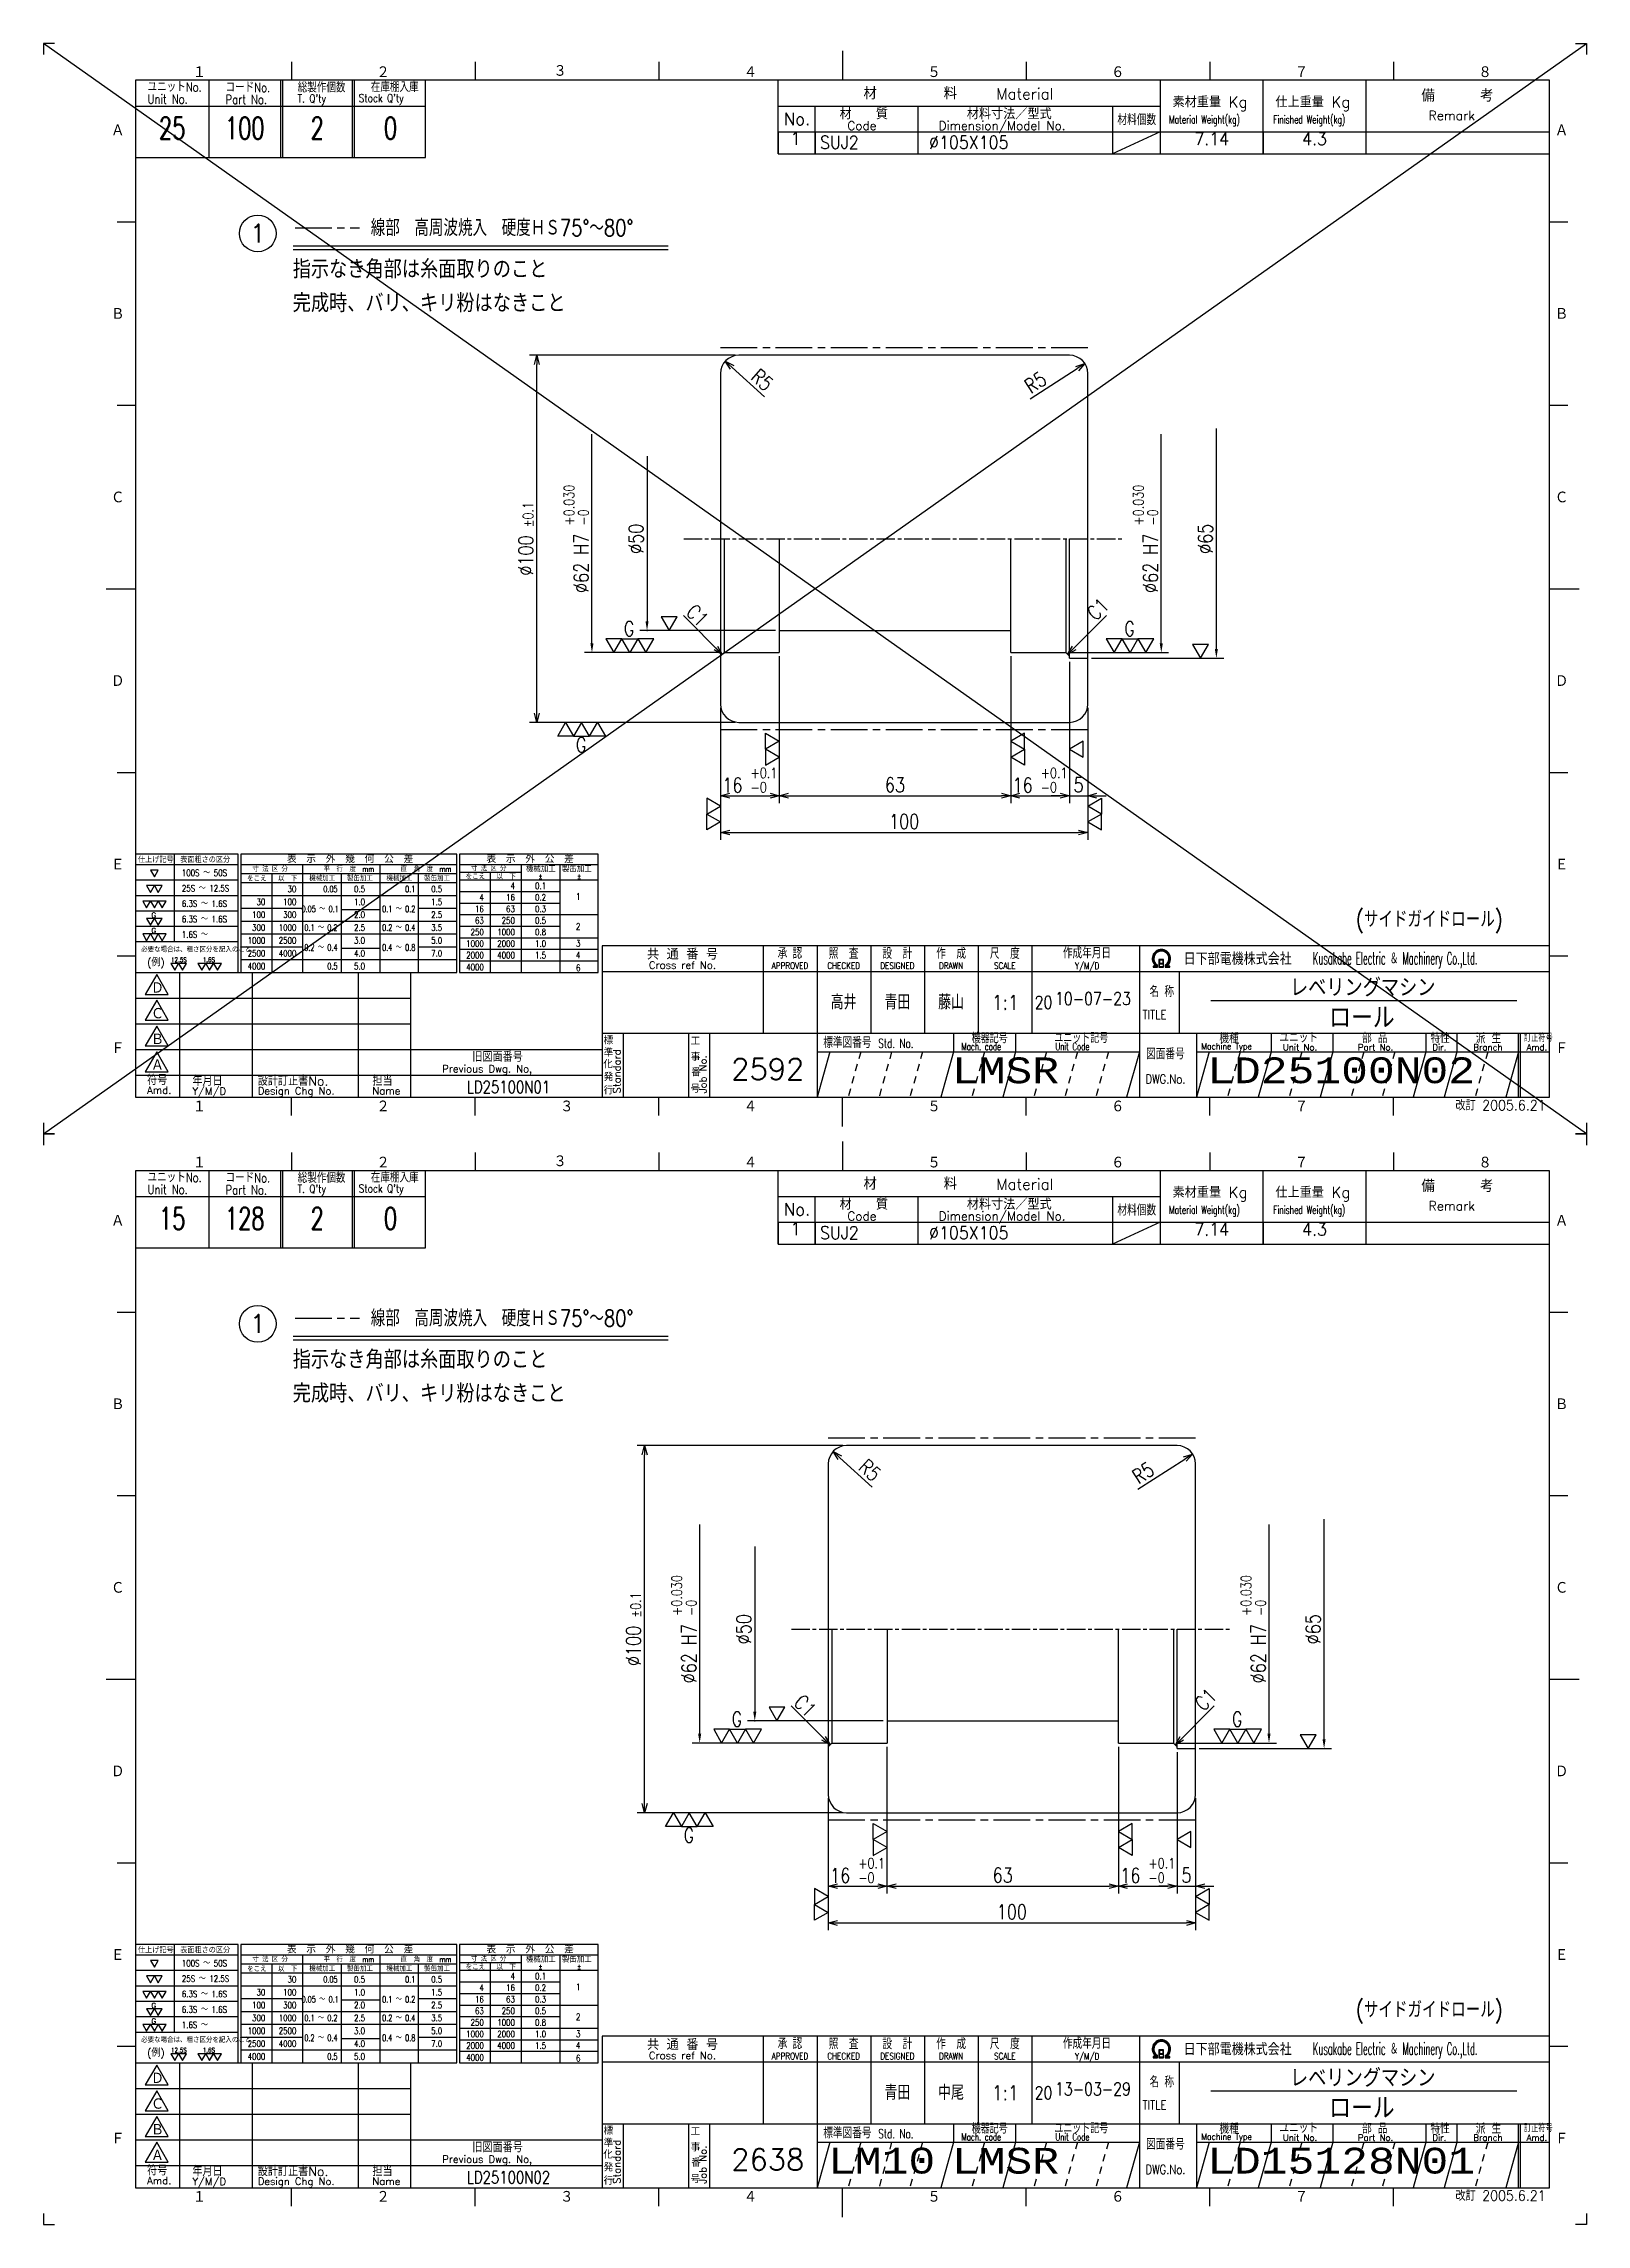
# Model space of a CAD drawing. Extents: x 0 to 420, y 0 to 594.
import ezdxf
from ezdxf.enums import TextEntityAlignment as Align

# ---------------------------------------------------------------- set-up
doc = ezdxf.new("R2010")
doc.units = 0
for name, pattern in [('GEN3A', [3.5, 2, -1.5]), ('GEN7', [15, 10, -1.5, 2, -1.5]), ('GEN7A', [7.5, 5, -0.75, 1, -0.75])]:
    doc.linetypes.add(name, pattern=pattern)
doc.layers.get('0').update_dxf_attribs({"linetype": 'CONTINUOUS'})
doc.layers.get('DEFPOINTS').update_dxf_attribs({"linetype": 'CONTINUOUS'})
for name, color, linetype in [('2', 5, 'CONTINUOUS'), ('2A', 7, 'GEN7'), ('4', 3, 'CONTINUOUS'), ('5', 3, 'CONTINUOUS'), ('6', 52, 'CONTINUOUS'), ('7A', 4, 'GEN7A'), ('8', 1, 'CONTINUOUS'), ('RAHM2', 1, 'CONTINUOUS'), ('RAHM3', 52, 'CONTINUOUS')]:
    doc.layers.add(name, color=color, linetype=linetype)
doc.styles.add('DIMENSION', font='monotxt.shx', dxfattribs={"bigfont": 'bigfont.shx'})
doc.styles.get("Standard").update_dxf_attribs({"font": 'romans.shx', "width": 0.8, "bigfont": 'extfont.shx'})
doc.dimstyles.new('GEN-ISO', dxfattribs={"dimtxt": 4, "dimasz": 2.5, "dimexe": 2, "dimexo": 1, "dimgap": 1, "dimtad": 3, "dimdec": 3, "dimrnd": 0.001, "dimdsep": 46, "dimtxsty": 'Standard', "dimblk": 'OPEN30', "dimcen": 0, "dimclrt": 52, "dimadec": 0, "dimazin": 0, "dimtp": 0.1, "dimtm": 0.1, "dimtfac": 0.6, "dimtdec": 3, "dimtmove": 0, "dimatfit": 3, "dimldrblk": 'OPEN30', "dimfxl": 1, "dimarcsym": 0})
doc.dimstyles.new('GEN-ISO$4', dxfattribs={"dimtxt": 4, "dimasz": 2.5, "dimexe": 2, "dimexo": 1, "dimgap": 1, "dimtad": 3, "dimdec": 3, "dimrnd": 0.001, "dimdsep": 46, "dimtxsty": 'Standard', "dimblk": 'OPEN30', "dimcen": 0, "dimclrt": 52, "dimadec": 0, "dimazin": 0, "dimtp": 0.1, "dimtm": 0.1, "dimtfac": 0.6, "dimtdec": 3, "dimtmove": 0, "dimatfit": 3, "dimldrblk": 'OPEN30', "dimfxl": 1, "dimarcsym": 0})

msp = doc.modelspace()

# ---------------------------------------------------------------- texts
at = {"color": 52, "linetype": 'ByBlock', "char_height": 4, "attachment_point": 5, "rotation": 90}
for s, insert in [('∅62 H7 \\H2.8;\\S+0.030^ -0;', (145.0051, 459.1198)), ('∅62 H7 \\H2.8;\\S+0.030^ -0;', (300.0051, 459.1198)), ('∅50', (161.2718, 459.1198)), ('∅65', (316.2718, 459.1198)), ('∅62 H7 \\H2.8;\\S+0.030^ -0;', (174.335, 162.1198)), ('∅62 H7 \\H2.8;\\S+0.030^ -0;', (329.335, 162.1198)), ('∅50', (190.6017, 162.1198)), ('∅65', (345.6017, 162.1198))]:
    msp.add_mtext(s, dxfattribs=dict(at, insert=insert))
at = {"layer": '5', "color": 52, "char_height": 4, "attachment_point": 4}
for s, insert in [('高井', (214.2731, 332.9115)), ('青田', (228.8975, 332.9115)), ('藤山', (243.522, 332.9115)), ('青田', (228.8975, 35.9115)), ('中尾', (243.522, 35.9115))]:
    msp.add_mtext(s, dxfattribs=dict(at, insert=insert))
at = {"layer": '6'}
for s, height, width, p in [('線部\u3000高周波焼入\u3000硬度ＨＳ75°～80°', 4.5, 0.8, (89.052, 541.5802)), ('指示なき角部は糸面取りのこと', 5, 0.9, (67.817, 530.0625)), ('完成時、バリ、キリ粉はなきこと', 5, 0.9, (67.817, 520.8346)), ('G', 4, 0.8, (157.9427, 432.6396)), ('G', 4, 0.8, (294.1761, 432.6396)), ('G', 4, 0.8, (144.88, 400.9854)), ('(サイドガイドロール)', 4.5, 0.8, (357.2717, 353.2455)), ('線部\u3000高周波焼入\u3000硬度ＨＳ75°～80°', 4.5, 0.8, (89.052, 244.5802)), ('指示なき角部は糸面取りのこと', 5, 0.9, (67.817, 233.0625)), ('完成時、バリ、キリ粉はなきこと', 5, 0.9, (67.817, 223.8346)), ('G', 4, 0.8, (187.2726, 135.6396)), ('G', 4, 0.8, (323.506, 135.6396)), ('G', 4, 0.8, (174.2099, 103.9854)), ('(サイドガイドロール)', 4.5, 0.8, (357.2717, 56.2455))]:
    msp.add_text(s, height=height, dxfattribs=dict(at, width=width)).set_placement(p)
at = {"layer": '6', "width": 0.8}
for rotation, p in [(315, (174.585, 438.8326)), (45, (286.4445, 436.569)), (315, (203.9149, 141.8326)), (45, (315.7744, 139.569))]:
    msp.add_text('C1', height=4, rotation=rotation, dxfattribs=at).set_placement(p)

# ---------------------------------------------------------------- blocks, each defined once
blk = doc.blocks.new('1A3ﾌﾞﾋﾝ')
at = {"layer": 'RAHM2', "color": 5, "linetype": 'Continuous'}
for p, q in [((3, 297), (0, 297)), ((0, 297), (0, 294)), ((417, 297), (420, 297)), ((420, 297), (420, 294)), ((67.5, 292), (67.5, 287)), ((117.5, 292), (117.5, 287)), ((167.5, 292), (167.5, 287)), ((217.5, 295), (217.5, 287)), ((267.5, 292), (267.5, 287)), ((317.5, 292), (317.5, 287)), ((367.5, 292), (367.5, 287)), ((410, 287), (25, 287)), ((25, 287), (25, 10)), ((104, 266), (104, 287)), ((410, 10), (410, 287)), ((25, 266), (64.5, 266)), ((64.5, 266), (104, 266)), ((20, 248.5), (25, 248.5)), ((410, 248.5), (415, 248.5)), ((20, 198.5), (25, 198.5)), ((410, 198.5), (415, 198.5)), ((17, 148.5), (25, 148.5)), ((410, 148.5), (418, 148.5)), ((20, 98.5), (25, 98.5)), ((410, 98.5), (415, 98.5)), ((20, 48.5), (25, 48.5)), ((410, 48.5), (415, 48.5)), ((25, 10), (410, 10)), ((67.5, 5), (67.5, 10)), ((117.5, 5), (117.5, 10)), ((217.5, 2), (217.5, 10)), ((267.5, 5), (267.5, 10)), ((317.5, 5), (317.5, 10)), ((367.5, 5), (367.5, 10)), ((0, 3), (0, 0)), ((0, 0), (3, 0)), ((420, 0), (417, 0)), ((420, 3), (420, 0))]:
    blk.add_line(p, q, dxfattribs=at)
at = {"layer": 'RAHM2', "color": 7, "linetype": 'Continuous'}
for p, q in [((45, 287), (45, 266)), ((64.5, 287), (64.5, 266)), ((65, 287), (65, 266)), ((84, 287), (84, 266)), ((84.5, 287), (84.5, 266)), ((200, 267), (200, 287)), ((304, 287), (304, 267)), ((332, 267), (332, 287)), ((360, 287), (360, 267)), ((25, 280), (64.5, 280)), ((64.5, 280), (104, 280)), ((200, 280), (304, 280)), ((210, 267), (210, 280)), ((238, 280), (238, 267)), ((291, 280), (291, 267)), ((200, 273), (410, 273)), ((304, 273), (291, 267)), ((200, 267), (410, 267)), ((195.93, 51.26), (195.93, 27.42)), ((210.55, 51.26), (210.55, 10)), ((225.18, 51.26), (225.18, 27.42)), ((239.8, 51.26), (239.8, 27.42)), ((254.43, 51.26), (254.43, 27.42)), ((269.05, 51.26), (269.05, 27.42)), ((298.3, 51.26), (298.3, 10)), ((25, 44), (100, 44)), ((37, 44), (37, 10)), ((56.8, 44), (56.8, 10)), ((85.6, 44), (85.6, 10)), ((100, 10), (100, 44)), ((152.05, 44.26), (410, 44.26)), ((269.05, 44.26), (269.05, 27.42)), ((298.3, 44.26), (298.3, 44.26)), ((309.17, 44.26), (309.17, 27.42)), ((25, 37), (100, 37)), ((25, 30), (100, 30)), ((152.05, 27.42), (410, 27.42)), ((157.77, 27.42), (157.77, 10)), ((175.59, 27.42), (175.59, 10)), ((181.3, 27.42), (181.3, 10)), ((247.73, 27.42), (247.73, 22.42)), ((264.59, 27.42), (264.59, 22.42)), ((313.83, 27.42), (313.83, 10)), ((334.15, 27.42), (334.15, 22.42)), ((351, 27.42), (351, 22.42)), ((376.29, 27.42), (376.29, 22.42)), ((384.72, 27.42), (384.72, 22.42)), ((401.57, 10), (401.57, 27.42)), ((402.07, 10), (402.07, 27.42)), ((25, 23), (100, 23)), ((100, 23), (152.05, 23)), ((210.55, 22.42), (298.3, 22.42)), ((313.83, 22.42), (410, 22.42)), ((25, 16), (100, 16)), ((100, 16), (152.05, 16)), ((167.5, 5), (167.5, 10))]:
    blk.add_line(p, q, dxfattribs=at)
at = {"layer": 'RAHM2', "color": 3, "linetype": 'Continuous'}
for p, q in [((317.73, 36.35), (401.03, 36.35)), ((214.02, 22.42), (210.55, 10)), ((247.73, 22.42), (244.26, 10)), ((264.59, 22.42), (261.12, 10)), ((298.3, 22.42), (294.83, 10)), ((334.15, 22.42), (330.68, 10)), ((351, 22.42), (347.54, 10)), ((376.29, 22.42), (372.82, 10)), ((384.72, 22.42), (381.25, 10))]:
    blk.add_line(p, q, dxfattribs=at)
at = {"layer": 'RAHM2', "color": 3, "linetype": 'GEN3A'}
for p, q in [((222.44, 22.42), (218.98, 10)), ((230.87, 22.42), (227.41, 10)), ((239.3, 22.42), (235.84, 10)), ((256.16, 22.42), (252.69, 10)), ((273.01, 22.42), (269.55, 10)), ((281.44, 22.42), (277.98, 10)), ((289.87, 22.42), (286.41, 10)), ((325.72, 22.42), (322.25, 10)), ((342.57, 22.42), (339.11, 10)), ((359.43, 22.42), (355.97, 10)), ((367.86, 22.42), (364.39, 10)), ((393.14, 22.42), (389.68, 10))]:
    blk.add_line(p, q, dxfattribs=at)
at = {"layer": 'RAHM2', "color": 5, "linetype": 'Continuous'}
blk.add_lwpolyline([(410, 51.26), (152.05, 51.26), (152.05, 10)], dxfattribs=at)
at = {"layer": 'RAHM2', "color": 7, "linetype": 'Continuous'}
for points in [[(30.79, 43.41), (27.65, 37.97), (33.92, 37.97)], [(30.79, 36.41), (27.65, 30.97), (33.92, 30.97)], [(30.79, 29.41), (27.65, 23.97), (33.92, 23.97)], [(30.79, 22.41), (27.65, 16.97), (33.92, 16.97)]]:
    blk.add_lwpolyline(points, close=True, dxfattribs=at)
for points in [[(302.02, 45.4), (303.22, 45.4), (303.22, 46.01)], [(302.02, 45.58), (302.97, 45.58), (302.97, 45.91)], [(302.72, 45.82), (302.72, 45.75), (302.02, 45.75), (302.02, 45.4)], [(303.62, 47.51), (303.62, 45.4), (304.92, 45.4), (304.92, 47.51), (303.62, 47.51)], [(303.77, 47.36), (303.77, 46.53), (304.77, 46.53), (304.77, 47.36), (303.77, 47.36)], [(304.77, 46.38), (304.77, 45.55), (303.77, 45.55), (303.77, 46.38), (304.77, 46.38)], [(305.32, 45.98), (305.32, 45.4), (306.58, 45.4), (306.58, 45.75), (305.85, 45.75), (305.85, 45.8)], [(305.57, 45.87), (305.57, 45.58), (306.58, 45.58)]]:
    blk.add_lwpolyline(points, dxfattribs=at)
at = {"layer": 'RAHM2', "color": 3, "linetype": 'Continuous'}
for points in [[(317.29, 22.42), (313.83, 10)], [(401.57, 22.42), (401.57, 22.42), (398.11, 10)]]:
    blk.add_lwpolyline(points, dxfattribs=at)
at = {"layer": 'RAHM2', "color": 7, "linetype": 'Continuous'}
for radius, start, end in [(2.5, 308.27062, 230.89517), (2.28, 303.99488, 234.40132), (2.06, 299.8294, 238.47562)]:
    blk.add_arc((304.3, 47.76), radius, start, end, dxfattribs=at)
at = {"layer": '4', "width": 0.9}
blk.add_text('改訂 2005.6.21', height=2.8, dxfattribs=at).set_placement((408.91, 6.44), align=Align.RIGHT)
at = {"layer": 'RAHM2', "color": 5, "linetype": 'Continuous'}
blk.add_text('３', height=3.31, dxfattribs=at).set_placement((140.6, 289.58), align=Align.MIDDLE)
at = {"layer": 'RAHM2', "color": 7, "linetype": 'Continuous'}
for s, height, width, p in [('ユニットNo.', 2.5, 0.8, (28.29, 283.92)), ('コードNo.', 2.5, 0.8, (49.52, 283.81)), ('総製作個数', 2.5, 0.8, (69.17, 283.72)), ('在庫棚入庫', 2.5, 0.8, (89.08, 283.82)), ('Unit No.', 2.5, 0.8, (28.29, 280.64)), ('Part No.', 2.5, 0.8, (49.52, 280.53)), ("T. Q'ty", 2.2, 0.8, (69.17, 280.96)), ("Stock Q'ty", 2.2, 0.8, (85.8, 281.06)), ('材料個数', 3, 0.8, (292.32, 274.79)), ('Material Weight(kg)', 2.2, 0.68, (306.37, 275.25)), ('Finished Weight(kg)', 2.2, 0.68, (334.74, 275.25)), ('作成年月日', 3, 0.7, (277.49, 47.82)), ('Kusakabe Electric ＆ Machinery Co.,Ltd.', 3.3108, 0.5, (345.56, 46.19)), ('Y/M/D', 1.8, 0.8, (280.79, 44.87)), ('20', 3.5, 0.8, (269.81, 34.08)), ('名 称', 3, 0.7, (301.06, 37.33)), ('TITLE', 2.5, 0.8, (299.18, 31.25)), ('標準図番号', 3, 0.7, (212.26, 23.44)), ('Std. No.', 2.5, 0.7, (227.23, 23.44)), ('Mach. code', 2, 0.7, (249.86, 22.83)), ('機器記号', 2.5, 0.7, (252.65, 24.77)), ('ユニット記号', 2.5, 0.7, (275.14, 24.85)), ('Unit Code', 2, 0.7, (275.45, 22.83)), ('Machine Type', 1.7, 0.9, (315.15, 23.05)), ('訂正符号', 2, 0.7, (403.01, 25.16)), ('図面番号', 3, 0.7, (300.15, 20.37))]:
    blk.add_text(s, height=height, dxfattribs=dict(at, width=width)).set_placement(p)
at = {"layer": 'RAHM2', "color": 5, "linetype": 'Continuous'}
for s, p in [('１', (40.6, 287.58)), ('２', (90.6, 287.58)), ('４', (190.6, 287.58)), ('５', (240.6, 287.58)), ('６', (290.6, 287.58)), ('７', (340.6, 287.58)), ('８', (390.6, 287.58)), ('Ａ', (18.36, 271.74)), ('Ａ', (411.44, 271.74)), ('Ｂ', (18.36, 221.74)), ('Ｂ', (411.44, 221.74)), ('Ｃ', (18.36, 171.74)), ('Ｃ', (411.44, 171.74)), ('Ｄ', (18.36, 121.74)), ('Ｄ', (411.44, 121.74)), ('Ｅ', (18.36, 71.74)), ('Ｅ', (411.44, 71.74)), ('Ｆ', (18.36, 21.74)), ('Ｆ', (411.44, 21.74)), ('１', (40.6, 5.87)), ('２', (90.6, 5.87)), ('３', (140.6, 5.87)), ('４', (190.6, 5.87)), ('５', (240.6, 5.87)), ('６', (290.6, 5.87)), ('７', (340.6, 5.87))]:
    blk.add_text(s, height=3.31, dxfattribs=at).set_placement(p)
at = {"layer": 'RAHM2', "color": 7, "linetype": 'Continuous'}
for s, height, p in [('材\u3000\u3000\u3000\u3000\u3000料', 3.311, (223.18, 281.82)), ('材\u3000\u3000質', 3, (216.68, 276.39)), ('材料寸法／型式', 3, (251.33, 276.39)), ('Material', 3, (259.34, 281.82)), ('素材重量 Kg', 3, (307.35, 279.63)), ('仕上重量 Kg', 3, (335.35, 279.63)), ('備     考', 3.311, (375.08, 281.21)), ('No.', 3.311, (201.5, 274.82)), ('Code', 2.4, (218.82, 273.45)), ('Dimension/Model No.', 2.4, (243.65, 273.45)), ('Remark', 2.5, (377.03, 276.16)), ('Ｄ', 3.2, (29.23, 38.2)), ('Ｃ', 3.2, (29.23, 31.2)), ('Ｂ', 3.2, (29.23, 24.2)), ('標', 2, (152.44, 24.43)), ('工', 2, (176.15, 24.24)), ('機種', 2.4, (320.08, 24.76)), ('ユニット', 2.4, (336.39, 24.96)), ('Unit No.', 1.7, (337.39, 22.76)), ('Part No.', 1.7, (357.81, 22.76)), ('部 品', 2.4, (358.93, 24.79)), ('特性', 2.4, (377.55, 24.78)), ('Dir.', 1.7, (378.09, 22.76)), ('Branch', 1.7, (389.24, 22.76)), ('派 生', 2.4, (389.89, 24.72)), ('Amd.', 1.7, (403.74, 22.76)), ('Ａ', 3.2, (29.23, 17.2)), ('Previous Dwg. No,', 2, (108.5, 16.75)), ('旧図面番号', 2.5, (116.71, 19.69)), ('化', 2, (152.37, 17.95)), ('準', 2, (152.47, 21.11)), ('事', 2, (176.17, 19.92)), ('番', 2, (176.31, 15.76)), ('Amd.', 2, (28.17, 10.93)), ('符号', 2.5, (28.17, 13.37)), ('Y/M/D', 2, (40.49, 10.7)), ('年月日', 2.5, (40.49, 13.14)), ('設計訂正書No.', 2.5, (58.29, 13.18)), ('Design Chg No.', 2, (58.29, 10.75)), ('担当', 2.5, (89.5, 13.18)), ('Name', 2, (89.5, 10.75)), ('行', 2, (152.46, 10.82)), ('発', 2, (152.46, 14.47)), ('号', 2, (176.11, 11.28))]:
    blk.add_text(s, height=height, dxfattribs=at).set_placement(p)
for s, height, p in [('共 通 番 号', 3, (173.93, 49.14)), ('Cross ref No.', 2, (173.93, 46.01))]:
    blk.add_text(s, height=height, dxfattribs=at).set_placement(p, align=Align.MIDDLE)
for s, height, width, p in [('承 認', 3, 0.7, (203.18, 49.35)), ('照  査', 3, 0.7, (217.8, 49.35)), ('設  計', 3, 0.7, (232.43, 49.35)), ('作  成', 3, 0.7, (247.05, 49.35)), ('尺  度', 3, 0.7, (261.67, 49.35)), ('APPROVED', 1.8, 0.8, (203.18, 45.85)), ('CHECKED', 1.8, 0.8, (217.8, 45.85)), ('DESIGNED', 1.8, 0.8, (232.43, 45.85)), ('DRAWN', 1.8, 0.8, (247.05, 45.85)), ('SCALE', 1.8, 0.8, (261.67, 45.85)), ('DWG.No.', 2.5, 0.8, (305.41, 14.96))]:
    blk.add_text(s, height=height, dxfattribs=dict(at, width=width)).set_placement(p, align=Align.MIDDLE)
at = {"layer": 'RAHM2', "color": 7, "linetype": 'Continuous', "width": 0.844147}
blk.add_text('日下部電機株式会社', height=3.311, dxfattribs=at).set_placement((310.35, 46.06), (339.79, 46.06), align=Align.FIT)
at = {"layer": 'RAHM2', "color": 7, "linetype": 'Continuous'}
for s, p in [('Standard', (157.07, 11.05)), ('Job No.', (180.5, 11.05))]:
    blk.add_text(s, height=2, rotation=90, dxfattribs=at).set_placement(p)
at = {"layer": 'RAHM2', "color": 5, "linetype": 'Continuous', "width": 0.7}
for tag, p in [('HEADER3', (35, 274.01)), ('HEADER4', (54.75, 274)), ('HEADER15', (74.49, 274)), ('HEADER16', (94.43, 274))]:
    blk.add_attdef(tag, text='', height=6, dxfattribs=at).set_placement(p, align=Align.MIDDLE)
at = {"layer": 'RAHM2', "color": 7, "linetype": 'Continuous'}
blk.add_attdef('HEADER5', text='', height=2.5, dxfattribs=at).set_placement((63.69, 267.1), align=Align.BOTTOM_RIGHT)
for tag, height, width, p in [('HEADER25', 3.2, 0.63, (46.91, 40.38)), ('HEADER23', 3.33, 0.8, (71.4, 40.2)), ('HEADER24', 3.5, 0.8, (92.57, 40.22)), ('HEADER1', 5, 0.9, (359.12, 40.15)), ('HEADER7', 5, 0.8, (174.38, 35.8)), ('GEN-TITLE-SCA', 4, 0.85, (261.79, 35.85)), ('HEADER22', 3.2, 0.63, (46.91, 33.38)), ('HEADER20', 3.33, 0.8, (71.4, 33.2)), ('HEADER21', 3.5, 0.8, (92.57, 33.22)), ('HEADER2', 6, 0.9, (358.89, 31.68)), ('HEADER19', 3.2, 0.63, (46.91, 26.38)), ('HEADER17', 3.33, 0.8, (71.4, 26.2)), ('HEADER18', 3.5, 0.8, (92.57, 26.22)), ('HEADER11', 3.2, 0.63, (46.91, 19.38)), ('HEADER9', 3.33, 0.8, (71.4, 19.2)), ('HEADER10', 3.5, 0.8, (92.57, 19.22)), ('HEADER14', 3.31, 0.8, (126.54, 12.82))]:
    blk.add_attdef(tag, text='', height=height, dxfattribs=dict(at, width=width)).set_placement(p, align=Align.MIDDLE)
for tag, p in [('HEADER27', (232.45, 36.09)), ('HEADER26', (247.07, 36.09))]:
    blk.add_attdef(tag, text='', height=4, dxfattribs=at).set_placement(p, align=Align.MIDDLE)
at = {"layer": 'RAHM2', "color": 7, "linetype": 'Continuous', "width": 0.8}
blk.add_attdef('GEN-TITLE-DAT', text='', height=3.5, dxfattribs=at).set_placement((275.35, 34.1), align=Align.BOTTOM_LEFT)
at = {"layer": 'RAHM2', "color": 5, "linetype": 'Continuous'}
blk.add_attdef('HEADER6', text='', height=5.8, dxfattribs=at).set_placement((207.09, 13.03), align=Align.BOTTOM_RIGHT)
at = {"layer": 'RAHM2', "color": 5, "linetype": 'Continuous', "style": 'DIMENSION', "width": 1.2}
for tag, p in [('HEADER13', (213.56, 11.75)), ('HEADER12', (247.26, 11.72)), ('GEN-TITLE-DWG', (316.79, 11.74))]:
    blk.add_attdef(tag, text='', height=7.02, dxfattribs=at).set_placement(p, align=Align.BOTTOM_LEFT)
at = {"layer": 'RAHM2', "color": 5, "linetype": 'Continuous', "style": 'DIMENSION'}
blk.add_attdef('HEADER8', text='', height=7.02, dxfattribs=at).set_placement((408.58, 11.71), align=Align.BOTTOM_RIGHT)
blk = doc.blocks.new('_Open30')
at = {"color": 0, "linetype": 'ByBlock', "lineweight": -2}
for p, q in [((-1, 0.27), (0, 0)), ((0, 0), (-1, -0.27)), ((0, 0), (-1, 0))]:
    blk.add_line(p, q, dxfattribs=at)
blk = doc.blocks.new('*D4')
at = {"layer": '5', "color": 0, "lineweight": -2, "transparency": 16777216}
for p, q in [((213.6, 116.12), (213.6, 80.12)), ((313.6, 116.12), (313.6, 80.12)), ((216.1, 82.12), (311.1, 82.12))]:
    blk.add_line(p, q, dxfattribs=at)
at = {"layer": 'DEFPOINTS', "color": 0, "transparency": 16777216}
for p in [(213.6, 117.12), (313.6, 117.12), (313.6, 82.12)]:
    blk.add_point(p, dxfattribs=at)
at = {"layer": '5', "color": 0, "lineweight": -2, "transparency": 16777216, "xscale": 2.5, "yscale": 2.5, "zscale": 2.5, "rotation": 180}
blk.add_blockref('_Open30', (213.6, 82.12), dxfattribs=at)
at = {"layer": '5', "color": 0, "lineweight": -2, "transparency": 16777216, "xscale": 2.5, "yscale": 2.5, "zscale": 2.5}
blk.add_blockref('_Open30', (313.6, 82.12), dxfattribs=at)
at = {"layer": '5', "color": 52, "transparency": 16777216, "insert": (263.6, 85.12), "char_height": 4, "attachment_point": 5}
blk.add_mtext('100', dxfattribs=at)
blk = doc.blocks.new('*D5')
at = {"layer": '5', "color": 0, "lineweight": -2, "transparency": 16777216}
for p, q in [((229.6, 130.12), (229.6, 90.12)), ((213.6, 116.12), (213.6, 90.12)), ((216.1, 92.12), (227.1, 92.12))]:
    blk.add_line(p, q, dxfattribs=at)
at = {"layer": 'DEFPOINTS', "color": 0, "transparency": 16777216}
for p in [(229.6, 131.12), (213.6, 117.12), (229.6, 92.12)]:
    blk.add_point(p, dxfattribs=at)
at = {"layer": '5', "color": 0, "lineweight": -2, "transparency": 16777216, "xscale": 2.5, "yscale": 2.5, "zscale": 2.5, "rotation": 180}
blk.add_blockref('_Open30', (213.6, 92.12), dxfattribs=at)
at = {"layer": '5', "color": 0, "lineweight": -2, "transparency": 16777216, "xscale": 2.5, "yscale": 2.5, "zscale": 2.5}
blk.add_blockref('_Open30', (229.6, 92.12), dxfattribs=at)
at = {"layer": '5', "color": 52, "transparency": 16777216, "insert": (221.6, 96.39), "char_height": 4, "attachment_point": 5}
blk.add_mtext('16 \\H2.8;\\S+0.1^ -0;', dxfattribs=at)
blk = doc.blocks.new('*D6')
at = {"layer": '5', "color": 0, "lineweight": -2, "transparency": 16777216}
for p, q in [((292.6, 129.12), (292.6, 90.12)), ((308.6, 128.62), (308.6, 90.12)), ((295.1, 92.12), (306.1, 92.12))]:
    blk.add_line(p, q, dxfattribs=at)
at = {"layer": 'DEFPOINTS', "color": 0, "transparency": 16777216}
for p in [(292.6, 130.12), (308.6, 129.62), (308.6, 92.12)]:
    blk.add_point(p, dxfattribs=at)
at = {"layer": '5', "color": 0, "lineweight": -2, "transparency": 16777216, "xscale": 2.5, "yscale": 2.5, "zscale": 2.5, "rotation": 180}
blk.add_blockref('_Open30', (292.6, 92.12), dxfattribs=at)
at = {"layer": '5', "color": 0, "lineweight": -2, "transparency": 16777216, "xscale": 2.5, "yscale": 2.5, "zscale": 2.5}
blk.add_blockref('_Open30', (308.6, 92.12), dxfattribs=at)
at = {"layer": '5', "color": 52, "transparency": 16777216, "insert": (300.6, 96.39), "char_height": 4, "attachment_point": 5}
blk.add_mtext('16 \\H2.8;\\S+0.1^ -0;', dxfattribs=at)
blk = doc.blocks.new('*D7')
at = {"layer": '5', "color": 0, "lineweight": -2, "transparency": 16777216}
for p, q in [((308.6, 127.62), (308.6, 90.12)), ((313.6, 116.12), (313.6, 90.12)), ((306.1, 92.12), (303.6, 92.12)), ((308.6, 92.12), (313.6, 92.12)), ((316.1, 92.12), (318.6, 92.12))]:
    blk.add_line(p, q, dxfattribs=at)
at = {"layer": 'DEFPOINTS', "color": 0, "transparency": 16777216}
for p in [(308.6, 128.62), (313.6, 117.12), (313.6, 92.12)]:
    blk.add_point(p, dxfattribs=at)
at = {"layer": '5', "color": 0, "lineweight": -2, "transparency": 16777216, "xscale": 2.5, "yscale": 2.5, "zscale": 2.5}
blk.add_blockref('_Open30', (308.6, 92.12), dxfattribs=at)
at = {"layer": '5', "color": 0, "lineweight": -2, "transparency": 16777216, "xscale": 2.5, "yscale": 2.5, "zscale": 2.5, "rotation": 180}
blk.add_blockref('_Open30', (313.6, 92.12), dxfattribs=at)
at = {"layer": '5', "color": 52, "transparency": 16777216, "insert": (311.1, 95.12), "char_height": 4, "attachment_point": 5}
blk.add_mtext('5', dxfattribs=at)
blk = doc.blocks.new('*D8')
at = {"layer": '5', "color": 0, "lineweight": -2, "transparency": 16777216}
for p, q in [((217.6, 212.12), (161.6, 212.12)), ((163.6, 114.62), (163.6, 209.62)), ((217.6, 112.12), (161.6, 112.12))]:
    blk.add_line(p, q, dxfattribs=at)
at = {"layer": 'DEFPOINTS', "color": 0, "transparency": 16777216}
for p in [(163.6, 212.12), (218.6, 212.12), (218.6, 112.12)]:
    blk.add_point(p, dxfattribs=at)
at = {"layer": '5', "color": 0, "lineweight": -2, "transparency": 16777216, "xscale": 2.5, "yscale": 2.5, "zscale": 2.5}
for p, rotation in [((163.6, 212.12), 90), ((163.6, 112.12), 270)]:
    blk.add_blockref('_Open30', p, dxfattribs=dict(at, rotation=rotation))
at = {"layer": '5', "color": 52, "transparency": 16777216, "insert": (160.6, 162.12), "char_height": 4, "attachment_point": 5, "rotation": 90}
blk.add_mtext('%%C100 \\H2.8;\\S%%P0.1;', dxfattribs=at)
blk = doc.blocks.new('*D9')
at = {"layer": '5', "color": 0, "lineweight": -2, "transparency": 16777216}
for p, q in [((229.6, 130.12), (229.6, 90.12)), ((292.6, 130.12), (292.6, 90.12)), ((232.1, 92.12), (290.1, 92.12))]:
    blk.add_line(p, q, dxfattribs=at)
at = {"layer": 'DEFPOINTS', "color": 0, "transparency": 16777216}
for p in [(229.6, 131.12), (292.6, 131.12), (292.6, 92.12)]:
    blk.add_point(p, dxfattribs=at)
at = {"layer": '5', "color": 0, "lineweight": -2, "transparency": 16777216, "xscale": 2.5, "yscale": 2.5, "zscale": 2.5, "rotation": 180}
blk.add_blockref('_Open30', (229.6, 92.12), dxfattribs=at)
at = {"layer": '5', "color": 0, "lineweight": -2, "transparency": 16777216, "xscale": 2.5, "yscale": 2.5, "zscale": 2.5}
blk.add_blockref('_Open30', (292.6, 92.12), dxfattribs=at)
at = {"layer": '5', "color": 52, "transparency": 16777216, "insert": (261.1, 95.12), "char_height": 4, "attachment_point": 5}
blk.add_mtext('63', dxfattribs=at)
blk = doc.blocks.new('*D10')
at = {"layer": '5', "color": 0, "lineweight": -2, "transparency": 16777216}
blk.add_line((297.93, 200.24), (310.7, 208.47), dxfattribs=at)
at = {"layer": 'DEFPOINTS', "color": 0, "transparency": 16777216}
for p in [(312.8, 209.83), (308.6, 207.12)]:
    blk.add_point(p, dxfattribs=at)
at = {"layer": '5', "color": 0, "lineweight": -2, "transparency": 16777216, "xscale": 2.5, "yscale": 2.5, "zscale": 2.5, "rotation": 32.81129260931984}
blk.add_blockref('_Open30', (312.8, 209.83), dxfattribs=at)
at = {"layer": '5', "color": 52, "transparency": 16777216, "insert": (299.32, 204.71), "char_height": 4, "attachment_point": 5, "rotation": 32.81129}
blk.add_mtext('R5', dxfattribs=at)
blk = doc.blocks.new('*D11')
at = {"layer": '5', "color": 0, "lineweight": -2, "transparency": 16777216}
blk.add_line((225.58, 200.76), (216.75, 208.8), dxfattribs=at)
at = {"layer": 'DEFPOINTS', "color": 0, "transparency": 16777216}
for p in [(214.91, 210.49), (218.6, 207.12)]:
    blk.add_point(p, dxfattribs=at)
at = {"layer": '5', "color": 0, "lineweight": -2, "transparency": 16777216, "xscale": 2.5, "yscale": 2.5, "zscale": 2.5, "rotation": 137.6679687077339}
blk.add_blockref('_Open30', (214.91, 210.49), dxfattribs=at)
at = {"layer": '5', "color": 52, "transparency": 16777216, "insert": (224.95, 205.4), "char_height": 4, "attachment_point": 5, "rotation": 317.66797}
blk.add_mtext('R5', dxfattribs=at)
blk = doc.blocks.new('STDBUHIN')
at = {"color": 7}
for p, q in [((0, 0), (0, -6)), ((10, 0), (10, -6)), ((38, 0), (38, -6)), ((91, 0), (91, -6)), ((104, 0), (104, -6)), ((132, 0), (132, -6)), ((160, 0), (160, -6)), ((0, -6), (210, -6))]:
    blk.add_line(p, q, dxfattribs=at)
at = {"layer": 'RAHM3', "color": 7, "width": 0.9}
for tag, p in [('1GENST', (4.710911, -4.609434)), ('4GENST', (96.434633, -4.658422)), ('5GENST', (118, -4.729)), ('6GENST', (146, -4.729))]:
    blk.add_attdef(tag, text='', height=3.5, dxfattribs=at).set_placement(p, align=Align.BOTTOM_CENTER)
at = {"layer": 'RAHM3', "color": 7}
for tag, p, width in [('2GENST', (11.373533, -4.658422), 0.8), ('3GENST', (41.070972, -4.658422), 0.8), ('7GENST', (162.759538, -4.671383), 0.9)]:
    blk.add_attdef(tag, p, '', height=3.5, dxfattribs=dict(at, width=width))
blk = doc.blocks.new('GENBALLOON1')
blk.add_circle((0, 0), 5)
at = {"flags": 1}
blk.add_attdef('GEN_PARENT', text='', height=2.5, dxfattribs=at).set_placement((0, 0), align=Align.MIDDLE)
blk.add_attdef('REF_NO', text='', height=3.5).set_placement((0, 0), align=Align.MIDDLE)
at = {"color": 7, "flags": 1}
for tag, p in [('5GENINF', (6.43, 0.96)), ('6GENINF', (6.43, 0.63)), ('7GENINF', (6.43, 0.3)), ('8GENINF', (6.43, -0.04)), ('9GENINF', (6.43, -0.37)), ('3GENINF', (6.43, -2.34)), ('4GENINF', (6.43, -2.67)), ('20GENINF', (6.43, -4.7)), ('21GENINF', (6.43, -5.04)), ('22GENINF', (6.43, -5.37)), ('10GENINF', (6.43, -0.7)), ('11GENINF', (6.43, -1)), ('12GENINF', (6.43, -1.34)), ('13GENINF', (6.43, -1.67)), ('14GENINF', (6.43, -2)), ('15GENINF', (6.43, -3)), ('16GENINF', (6.43, -3.34)), ('17GENINF', (6.43, -3.7)), ('18GENINF', (6.43, -4.04)), ('19GENINF', (6.43, -4.37))]:
    blk.add_attdef(tag, p, '', height=0.2, dxfattribs=at)
blk = doc.blocks.new('A$C35635718')
for p, q in [((10.5, 32.2), (10.5, 8.4)), ((0, 29.4), (28, 29.4)), ((28.7, 29.4), (87.5, 29.4)), ((28.7, 26.95), (87.5, 26.95)), ((28.7, 24.5), (87.5, 24.5)), ((37.1, 26.95), (37.1, 0)), ((45.5, 29.4), (45.5, 0)), ((56, 26.95), (56, 0)), ((66.5, 29.4), (66.5, 0)), ((77, 26.95), (77, 0)), ((88.2, 29.4), (126, 29.4)), ((88.2, 27.3), (105, 27.3)), ((88.2, 25.2), (126, 25.2)), ((96.6, 27.3), (96.6, 0)), ((105, 29.4), (105, 0)), ((115.5, 29.4), (115.5, 0)), ((0, 8.4), (28, 8.4))]:
    blk.add_line(p, q)
for points in [[(5.16, 26.02), (6.22, 27.86), (4.1, 27.86), (5.16, 26.02)], [(3.04, 17.62), (4.1, 19.46), (1.98, 19.46), (3.04, 17.62)], [(4.1, 21.82), (5.16, 23.66), (3.04, 23.66), (4.1, 21.82)], [(5.16, 17.62), (6.22, 19.46), (4.1, 19.46), (5.16, 17.62)], [(6.22, 21.82), (7.28, 23.66), (5.16, 23.66), (6.22, 21.82)], [(7.28, 17.62), (8.35, 19.46), (6.22, 19.46), (7.28, 17.62)], [(4.1, 12.86), (5.16, 14.69), (3.04, 14.69), (4.1, 12.86)], [(6.22, 12.86), (7.28, 14.69), (5.16, 14.69), (6.22, 12.86)], [(3.04, 8.66), (4.1, 10.49), (1.98, 10.49), (3.04, 8.66)], [(5.16, 8.66), (6.22, 10.49), (4.1, 10.49), (5.16, 8.66)], [(7.28, 8.66), (8.35, 10.49), (6.22, 10.49), (7.28, 8.66)], [(10.7, 0.61), (11.76, 2.45), (9.63, 2.45), (10.7, 0.61)], [(12.82, 0.61), (13.88, 2.45), (11.76, 2.45), (12.82, 0.61)], [(18.07, 0.61), (19.13, 2.45), (17.01, 2.45), (18.07, 0.61)], [(20.19, 0.61), (21.26, 2.45), (19.13, 2.45), (20.19, 0.61)], [(22.32, 0.61), (23.38, 2.45), (21.26, 2.45), (22.32, 0.61)]]:
    blk.add_lwpolyline(points, close=True)
at = {"layer": '2'}
for points in [[(0, 0), (28, 0), (28, 32.2), (0, 32.2)], [(28.7, 0), (87.5, 0), (87.5, 32.2), (28.7, 32.2)], [(88.2, 0), (126, 0), (126, 32.2), (88.2, 32.2)]]:
    blk.add_lwpolyline(points, close=True, dxfattribs=at)
at = {"layer": '4'}
for p, q in [((0, 25.2), (28, 25.2)), ((0, 21), (28, 21)), ((28.7, 21), (87.5, 21)), ((88.2, 22.05), (115.5, 22.05)), ((88.2, 18.9), (115.5, 18.9)), ((0, 16.8), (28, 16.8)), ((0, 12.6), (28, 12.6)), ((28.7, 17.5), (45.5, 17.5)), ((28.7, 14), (87.5, 14)), ((56, 17.15), (66.5, 17.15)), ((77, 17.5), (87.5, 17.5)), ((88.2, 15.75), (126, 15.75)), ((88.2, 12.6), (115.5, 12.6)), ((28.7, 10.5), (87.5, 10.5)), ((28.7, 7), (45.5, 7)), ((56, 6.65), (66.5, 6.65)), ((77, 7), (87.5, 7)), ((88.2, 9.45), (126, 9.45)), ((88.2, 6.3), (126, 6.3)), ((28.7, 3.5), (87.5, 3.5)), ((88.2, 3.15), (126, 3.15))]:
    blk.add_line(p, q, dxfattribs=at)
at = {"width": 0.9}
for s, height, p in [('仕上げ記号', 1.54, (5.53, 29.91)), ('表面粗さの区分', 1.54, (18.98, 29.91)), ('をこえ', 1.4, (33.04, 24.85)), ('寸 法 区 分', 1.4, (36.67, 27.45)), ('以\u3000下', 1.4, (41.44, 24.85)), ('機械加工', 1.4, (50.85, 24.93)), ('平\u3000行\u3000度\u3000mm', 1.4, (58.11, 27.45)), ('製缶加工', 1.4, (61.11, 24.93)), ('機械加工', 1.4, (71.85, 24.93)), ('直\u3000角\u3000度\u3000mm', 1.4, (79.11, 27.45)), ('製缶加工', 1.4, (82.11, 24.93)), ('をこえ', 1.4, (92.54, 25.38)), ('寸 法 区 分', 1.4, (96.17, 27.62)), ('以\u3000下', 1.4, (100.94, 25.38)), ('機械加工', 1.61, (110.35, 27.35)), ('%%P', 1.4, (110.27, 25.48)), ('製缶加工', 1.61, (120.13, 27.35)), ('%%P', 1.4, (120.77, 25.48))]:
    blk.add_text(s, height=height, dxfattribs=at).set_placement(p, align=Align.CENTER)
for s, p in [('表\u3000示\u3000外\u3000幾\u3000何\u3000公\u3000差', (58.43, 29.86)), ('表\u3000示\u3000外\u3000公\u3000差', (107.45, 29.86))]:
    blk.add_text(s, height=1.96).set_placement(p, align=Align.CENTER)
for s, height, width, p in [('25S ～ 12.5S', 1.75, 0.8, (12.64, 22.06)), ('100S ～ 50S', 1.75, 0.8, (12.64, 26.26)), ('0.1', 1.75, 0.8, (108.79, 22.73)), ('6.3S ～ 1.6S', 1.75, 0.8, (12.64, 17.86)), ('0.2', 1.75, 0.8, (108.79, 19.58)), ('0.3', 1.75, 0.8, (108.79, 16.43)), ('1', 1.75, 0.8, (119.92, 19.81)), ('6.3S ～ 1.6S', 1.75, 0.8, (12.64, 13.66)), ('0.5', 1.75, 0.8, (108.79, 13.28)), ('2', 1.75, 0.8, (119.92, 11.65)), ('必要な場合は、粗さ区分を記入のこと', 1.4, 0.9, (1.56, 5.54)), ('1.6S ～ ', 1.75, 0.8, (12.64, 9.46)), ('0.8', 1.75, 0.8, (108.79, 10.13)), ('1.0', 1.75, 0.8, (108.79, 6.98)), ('3', 1.75, 0.8, (119.92, 7.04)), ('(例)', 2, 0.9, (3.23, 1.73)), ('12.5S', 1.26, 0.8, (9.67, 2.83)), ('1.6S', 1.26, 0.8, (18.32, 2.83)), ('1.5', 1.75, 0.8, (108.79, 3.83)), ('4', 1.75, 0.8, (119.92, 3.89)), ('6', 1.75, 0.8, (119.92, 0.39))]:
    blk.add_text(s, height=height, dxfattribs=dict(width=width)).set_placement(p)
for s, width, p in [('4', 0.8, (103.3, 22.73)), ('30', 0.8, (35.35, 18.35)), ('100', 0.8, (43.8, 18.35)), ('30', 0.8, (43.8, 21.85)), ('0.05 ～ 0.1', 0.7, (55.36, 16.42)), ('0.05', 0.7, (55.02, 21.85)), ('0.5', 0.8, (62.51, 21.85)), ('1.0', 0.8, (62.51, 18.35)), ('0.1 ～ 0.2', 0.7, (76.19, 16.42)), ('0.1', 0.7, (76.19, 21.85)), ('0.5', 0.8, (83.51, 21.85)), ('1.5', 0.8, (83.51, 18.35)), ('16', 0.8, (94.85, 16.43)), ('4', 0.8, (94.85, 19.58)), ('63', 0.8, (103.3, 16.43)), ('16', 0.8, (103.3, 19.58)), ('300', 0.8, (35.35, 11.35)), ('100', 0.8, (35.35, 14.85)), ('1000', 0.8, (43.8, 11.35)), ('300', 0.8, (43.8, 14.85)), ('0.1 ～ 0.2', 0.7, (55.02, 11.35)), ('2.0', 0.8, (62.51, 14.85)), ('2.5', 0.8, (62.51, 11.35)), ('0.2 ～ 0.4', 0.7, (76.19, 11.35)), ('2.5', 0.8, (83.51, 14.85)), ('3.5', 0.8, (83.51, 11.35)), ('63', 0.8, (94.85, 13.28)), ('250', 0.8, (103.3, 13.28)), ('2500', 0.8, (35.35, 4.35)), ('1000', 0.8, (35.35, 7.85)), ('2500', 0.8, (43.8, 7.85)), ('4000', 0.8, (43.8, 4.35)), ('0.2 ～ 0.4', 0.7, (55.02, 5.93)), ('3.0', 0.8, (62.51, 7.85)), ('4.0', 0.8, (62.51, 4.35)), ('0.4 ～ 0.8', 0.7, (76.19, 5.93)), ('5.0', 0.8, (83.51, 7.85)), ('7.0', 0.8, (83.51, 4.35)), ('1000', 0.8, (94.85, 6.98)), ('250', 0.8, (94.85, 10.13)), ('2000', 0.8, (103.3, 6.98)), ('1000', 0.8, (103.3, 10.13)), ('4000', 0.8, (35.35, 0.85)), ('0.5', 0.7, (55.02, 0.85)), ('5.0', 0.8, (62.51, 0.85)), ('2000', 0.8, (94.85, 3.83)), ('4000', 0.8, (94.85, 0.58)), ('4000', 0.8, (103.3, 3.83))]:
    blk.add_text(s, height=1.75, dxfattribs=dict(width=width)).set_placement(p, align=Align.RIGHT)
for p in [(5.6, 14.89), (5.6, 10.69)]:
    blk.add_text('G', height=1.4).set_placement(p, align=Align.RIGHT)
blk = doc.blocks.new('*D22')
at = {"layer": '5', "color": 0, "lineweight": -2, "transparency": 16777216}
for p, q in [((184.27, 413.12), (184.27, 377.12)), ((284.27, 413.12), (284.27, 377.12)), ((186.77, 379.12), (281.77, 379.12))]:
    blk.add_line(p, q, dxfattribs=at)
at = {"layer": 'DEFPOINTS', "color": 0, "transparency": 16777216}
for p in [(184.27, 414.12), (284.27, 414.12), (284.27, 379.12)]:
    blk.add_point(p, dxfattribs=at)
at = {"layer": '5', "color": 0, "lineweight": -2, "transparency": 16777216, "xscale": 2.5, "yscale": 2.5, "zscale": 2.5, "rotation": 180}
blk.add_blockref('_Open30', (184.27, 379.12), dxfattribs=at)
at = {"layer": '5', "color": 0, "lineweight": -2, "transparency": 16777216, "xscale": 2.5, "yscale": 2.5, "zscale": 2.5}
blk.add_blockref('_Open30', (284.27, 379.12), dxfattribs=at)
at = {"layer": '5', "color": 52, "transparency": 16777216, "insert": (234.27, 382.12), "char_height": 4, "attachment_point": 5}
blk.add_mtext('100', dxfattribs=at)
blk = doc.blocks.new('*D23')
at = {"layer": '5', "color": 0, "lineweight": -2, "transparency": 16777216}
for p, q in [((200.27, 427.12), (200.27, 387.12)), ((184.27, 413.12), (184.27, 387.12)), ((186.77, 389.12), (197.77, 389.12))]:
    blk.add_line(p, q, dxfattribs=at)
at = {"layer": 'DEFPOINTS', "color": 0, "transparency": 16777216}
for p in [(200.27, 428.12), (184.27, 414.12), (200.27, 389.12)]:
    blk.add_point(p, dxfattribs=at)
at = {"layer": '5', "color": 0, "lineweight": -2, "transparency": 16777216, "xscale": 2.5, "yscale": 2.5, "zscale": 2.5, "rotation": 180}
blk.add_blockref('_Open30', (184.27, 389.12), dxfattribs=at)
at = {"layer": '5', "color": 0, "lineweight": -2, "transparency": 16777216, "xscale": 2.5, "yscale": 2.5, "zscale": 2.5}
blk.add_blockref('_Open30', (200.27, 389.12), dxfattribs=at)
at = {"layer": '5', "color": 52, "transparency": 16777216, "insert": (192.27, 393.39), "char_height": 4, "attachment_point": 5}
blk.add_mtext('16 \\H2.8;\\S+0.1^ -0;', dxfattribs=at)
blk = doc.blocks.new('*D24')
at = {"layer": '5', "color": 0, "lineweight": -2, "transparency": 16777216}
for p, q in [((263.27, 426.12), (263.27, 387.12)), ((279.27, 425.62), (279.27, 387.12)), ((265.77, 389.12), (276.77, 389.12))]:
    blk.add_line(p, q, dxfattribs=at)
at = {"layer": 'DEFPOINTS', "color": 0, "transparency": 16777216}
for p in [(263.27, 427.12), (279.27, 426.62), (279.27, 389.12)]:
    blk.add_point(p, dxfattribs=at)
at = {"layer": '5', "color": 0, "lineweight": -2, "transparency": 16777216, "xscale": 2.5, "yscale": 2.5, "zscale": 2.5, "rotation": 180}
blk.add_blockref('_Open30', (263.27, 389.12), dxfattribs=at)
at = {"layer": '5', "color": 0, "lineweight": -2, "transparency": 16777216, "xscale": 2.5, "yscale": 2.5, "zscale": 2.5}
blk.add_blockref('_Open30', (279.27, 389.12), dxfattribs=at)
at = {"layer": '5', "color": 52, "transparency": 16777216, "insert": (271.27, 393.39), "char_height": 4, "attachment_point": 5}
blk.add_mtext('16 \\H2.8;\\S+0.1^ -0;', dxfattribs=at)
blk = doc.blocks.new('*D25')
at = {"layer": '5', "color": 0, "lineweight": -2, "transparency": 16777216}
for p, q in [((279.27, 424.62), (279.27, 387.12)), ((284.27, 413.12), (284.27, 387.12)), ((276.77, 389.12), (274.27, 389.12)), ((279.27, 389.12), (284.27, 389.12)), ((286.77, 389.12), (289.27, 389.12))]:
    blk.add_line(p, q, dxfattribs=at)
at = {"layer": 'DEFPOINTS', "color": 0, "transparency": 16777216}
for p in [(279.27, 425.62), (284.27, 414.12), (284.27, 389.12)]:
    blk.add_point(p, dxfattribs=at)
at = {"layer": '5', "color": 0, "lineweight": -2, "transparency": 16777216, "xscale": 2.5, "yscale": 2.5, "zscale": 2.5}
blk.add_blockref('_Open30', (279.27, 389.12), dxfattribs=at)
at = {"layer": '5', "color": 0, "lineweight": -2, "transparency": 16777216, "xscale": 2.5, "yscale": 2.5, "zscale": 2.5, "rotation": 180}
blk.add_blockref('_Open30', (284.27, 389.12), dxfattribs=at)
at = {"layer": '5', "color": 52, "transparency": 16777216, "insert": (281.77, 392.12), "char_height": 4, "attachment_point": 5}
blk.add_mtext('5', dxfattribs=at)
blk = doc.blocks.new('*D26')
at = {"layer": '5', "color": 0, "lineweight": -2, "transparency": 16777216}
for p, q in [((188.27, 509.12), (132.27, 509.12)), ((134.27, 411.62), (134.27, 506.62)), ((188.27, 409.12), (132.27, 409.12))]:
    blk.add_line(p, q, dxfattribs=at)
at = {"layer": 'DEFPOINTS', "color": 0, "transparency": 16777216}
for p in [(134.27, 509.12), (189.27, 509.12), (189.27, 409.12)]:
    blk.add_point(p, dxfattribs=at)
at = {"layer": '5', "color": 0, "lineweight": -2, "transparency": 16777216, "xscale": 2.5, "yscale": 2.5, "zscale": 2.5}
for p, rotation in [((134.27, 509.12), 90), ((134.27, 409.12), 270)]:
    blk.add_blockref('_Open30', p, dxfattribs=dict(at, rotation=rotation))
at = {"layer": '5', "color": 52, "transparency": 16777216, "insert": (131.27, 459.12), "char_height": 4, "attachment_point": 5, "rotation": 90}
blk.add_mtext('%%C100 \\H2.8;\\S%%P0.1;', dxfattribs=at)
blk = doc.blocks.new('*D27')
at = {"layer": '5', "color": 0, "lineweight": -2, "transparency": 16777216}
for p, q in [((200.27, 427.12), (200.27, 387.12)), ((263.27, 427.12), (263.27, 387.12)), ((202.77, 389.12), (260.77, 389.12))]:
    blk.add_line(p, q, dxfattribs=at)
at = {"layer": 'DEFPOINTS', "color": 0, "transparency": 16777216}
for p in [(200.27, 428.12), (263.27, 428.12), (263.27, 389.12)]:
    blk.add_point(p, dxfattribs=at)
at = {"layer": '5', "color": 0, "lineweight": -2, "transparency": 16777216, "xscale": 2.5, "yscale": 2.5, "zscale": 2.5, "rotation": 180}
blk.add_blockref('_Open30', (200.27, 389.12), dxfattribs=at)
at = {"layer": '5', "color": 0, "lineweight": -2, "transparency": 16777216, "xscale": 2.5, "yscale": 2.5, "zscale": 2.5}
blk.add_blockref('_Open30', (263.27, 389.12), dxfattribs=at)
at = {"layer": '5', "color": 52, "transparency": 16777216, "insert": (231.77, 392.12), "char_height": 4, "attachment_point": 5}
blk.add_mtext('63', dxfattribs=at)
blk = doc.blocks.new('*D28')
at = {"layer": '5', "color": 0, "lineweight": -2, "transparency": 16777216}
blk.add_line((268.6, 497.24), (281.37, 505.47), dxfattribs=at)
at = {"layer": 'DEFPOINTS', "color": 0, "transparency": 16777216}
for p in [(283.47, 506.83), (279.27, 504.12)]:
    blk.add_point(p, dxfattribs=at)
at = {"layer": '5', "color": 0, "lineweight": -2, "transparency": 16777216, "xscale": 2.5, "yscale": 2.5, "zscale": 2.5, "rotation": 32.81129260931984}
blk.add_blockref('_Open30', (283.47, 506.83), dxfattribs=at)
at = {"layer": '5', "color": 52, "transparency": 16777216, "insert": (269.99, 501.71), "char_height": 4, "attachment_point": 5, "rotation": 32.81129}
blk.add_mtext('R5', dxfattribs=at)
blk = doc.blocks.new('*D29')
at = {"layer": '5', "color": 0, "lineweight": -2, "transparency": 16777216}
blk.add_line((196.25, 497.76), (187.42, 505.8), dxfattribs=at)
at = {"layer": 'DEFPOINTS', "color": 0, "transparency": 16777216}
for p in [(185.58, 507.49), (189.27, 504.12)]:
    blk.add_point(p, dxfattribs=at)
at = {"layer": '5', "color": 0, "lineweight": -2, "transparency": 16777216, "xscale": 2.5, "yscale": 2.5, "zscale": 2.5, "rotation": 137.6679687077343}
blk.add_blockref('_Open30', (185.58, 507.49), dxfattribs=at)
at = {"layer": '5', "color": 52, "transparency": 16777216, "insert": (195.62, 502.4), "char_height": 4, "attachment_point": 5, "rotation": 317.66797}
blk.add_mtext('R5', dxfattribs=at)

# ---------------------------------------------------------------- dimensions: what is measured, and where the dimension line sits
at = {"layer": '5'}
for base, p1, p2, picture, middle in [((134.2718, 509.1198), (189.2718, 409.1198), (189.2718, 509.1198), '*D26', (131.2718, 459.1198)), ((163.6017, 212.1198), (218.6017, 112.1198), (218.6017, 212.1198), '*D8', (160.6017, 162.1198))]:
    dim = msp.add_linear_dim(base=base, p1=p1, p2=p2, angle=90, text='%%C<> \\H2.8;\\S%%P0.1;', dimstyle='GEN-ISO', dxfattribs=at)
    dim.commit()
    dim.dimension.update_dxf_attribs({"geometry": picture, "text_midpoint": middle})
for center, mpoint, picture, middle in [((189.2718, 504.1198), (185.5755, 507.4869), '*D29', (193.5972, 500.1796)), ((279.2718, 504.1198), (283.4741, 506.8292), '*D28', (271.6188, 499.1857)), ((218.6017, 207.1198), (214.9054, 210.4869), '*D11', (222.9271, 203.1796)), ((308.6017, 207.1198), (312.804, 209.8292), '*D10', (300.9487, 202.1857))]:
    dim = msp.add_radius_dim(center=center, mpoint=mpoint, dimstyle='GEN-ISO$4', dxfattribs=at)
    dim.commit()
    dim.dimension.update_dxf_attribs({"geometry": picture, "text_midpoint": middle, "dimtype": 164})
for base, p1, p2, picture, middle in [((200.2718, 389.1198), (184.2718, 414.1198), (200.2718, 428.1198), '*D23', (192.2718, 393.3865)), ((279.2718, 389.1198), (263.2718, 427.1198), (279.2718, 426.6198), '*D24', (271.2718, 393.3865)), ((229.6017, 92.1198), (213.6017, 117.1198), (229.6017, 131.1198), '*D5', (221.6017, 96.3865)), ((308.6017, 92.1198), (292.6017, 130.1198), (308.6017, 129.6198), '*D6', (300.6017, 96.3865))]:
    dim = msp.add_linear_dim(base=base, p1=p1, p2=p2, text='<> \\H2.8;\\S+0.1^ -0;', dimstyle='GEN-ISO', dxfattribs=at)
    dim.commit()
    dim.dimension.update_dxf_attribs({"geometry": picture, "text_midpoint": middle})
for base, p1, p2, picture, middle in [((263.2718, 389.1198), (200.2718, 428.1198), (263.2718, 428.1198), '*D27', (231.7718, 392.1198)), ((284.2718, 389.1198), (279.2718, 425.6198), (284.2718, 414.1198), '*D25', (281.7718, 392.1198)), ((284.2718, 379.1198), (184.2718, 414.1198), (284.2718, 414.1198), '*D22', (234.2718, 382.1198)), ((292.6017, 92.1198), (229.6017, 131.1198), (292.6017, 131.1198), '*D9', (261.1017, 95.1198)), ((313.6017, 92.1198), (308.6017, 128.6198), (313.6017, 117.1198), '*D7', (311.1017, 95.1198)), ((313.6017, 82.1198), (213.6017, 117.1198), (313.6017, 117.1198), '*D4', (263.6017, 85.1198))]:
    dim = msp.add_linear_dim(base=base, p1=p1, p2=p2, dimstyle='GEN-ISO', dxfattribs=at)
    dim.commit()
    dim.dimension.update_dxf_attribs({"geometry": picture, "text_midpoint": middle})

# ---------------------------------------------------------------- linework, layer by layer
at = {"layer": '2'}
for p, q in [((279.2718, 509.1198), (189.2718, 509.1198)), ((184.2718, 504.1198), (184.2718, 414.1198)), ((284.2718, 414.1198), (284.2718, 504.1198)), ((185.2718, 459.1198), (185.2718, 428.1198)), ((200.2718, 459.1198), (200.2718, 428.1198)), ((263.2718, 428.1198), (263.2718, 459.1198)), ((278.2718, 459.1198), (278.2718, 428.1198)), ((279.2718, 426.6198), (279.2718, 459.1198)), ((200.2718, 434.1198), (263.2718, 434.1198)), ((184.2718, 427.1198), (185.2718, 428.1198)), ((185.2718, 428.1198), (200.2718, 428.1198)), ((263.2718, 428.1198), (278.2718, 428.1198)), ((279.2718, 427.1198), (278.2718, 428.1198)), ((279.2718, 426.6198), (284.2718, 426.6198)), ((189.2718, 409.1198), (279.2718, 409.1198)), ((308.6017, 212.1198), (218.6017, 212.1198)), ((213.6017, 207.1198), (213.6017, 117.1198)), ((313.6017, 117.1198), (313.6017, 207.1198)), ((214.6017, 162.1198), (214.6017, 131.1198)), ((229.6017, 162.1198), (229.6017, 131.1198)), ((292.6017, 131.1198), (292.6017, 162.1198)), ((307.6017, 162.1198), (307.6017, 131.1198)), ((308.6017, 129.6198), (308.6017, 162.1198)), ((229.6017, 137.1198), (292.6017, 137.1198)), ((213.6017, 130.1198), (214.6017, 131.1198)), ((214.6017, 131.1198), (229.6017, 131.1198)), ((292.6017, 131.1198), (307.6017, 131.1198)), ((308.6017, 130.1198), (307.6017, 131.1198)), ((308.6017, 129.6198), (313.6017, 129.6198)), ((218.6017, 112.1198), (308.6017, 112.1198))]:
    msp.add_line(p, q, dxfattribs=at)
for centre, start, end in [((189.2718, 504.1198), 90, 180), ((279.2718, 504.1198), 0, 90), ((189.2718, 414.1198), 180, 270), ((279.2718, 414.1198), 270, 0), ((218.6017, 207.1198), 90, 180), ((308.6017, 207.1198), 0, 90), ((218.6017, 117.1198), 180, 270), ((308.6017, 117.1198), 270, 0)]:
    msp.add_arc(centre, 5, start, end, dxfattribs=at)
at = {"layer": '2A'}
for p, q in [((68.4329, 543.8537), (85.987, 543.8537)), ((284.2718, 511.1198), (184.2718, 511.1198)), ((284.2718, 407.1198), (184.2718, 407.1198)), ((68.4329, 246.8537), (85.987, 246.8537)), ((313.6017, 214.1198), (213.6017, 214.1198)), ((313.6017, 110.1198), (213.6017, 110.1198))]:
    msp.add_line(p, q, dxfattribs=at)
at = {"layer": '4'}
for p, q in [((67.9515, 538.9409), (170.0139, 538.9409)), ((67.9515, 537.9409), (170.0139, 537.9409)), ((67.9515, 241.9409), (170.0139, 241.9409)), ((67.9515, 240.9409), (170.0139, 240.9409))]:
    msp.add_line(p, q, dxfattribs=at)
at = {"layer": '5'}
for p, q in [((149.2718, 430.6198), (149.2718, 487.6198)), ((304.2718, 430.6198), (304.2718, 487.6198)), ((319.2718, 429.1198), (319.2718, 489.1198)), ((164.2718, 481.6198), (164.2718, 436.6198)), ((199.2718, 434.1198), (162.2718, 434.1198)), ((184.2718, 428.1198), (147.2718, 428.1198)), ((279.2718, 428.1198), (306.2718, 428.1198)), ((285.2718, 426.6198), (321.2718, 426.6198)), ((178.6017, 133.6198), (178.6017, 190.6198)), ((333.6017, 133.6198), (333.6017, 190.6198)), ((348.6017, 132.1198), (348.6017, 192.1198)), ((193.6017, 184.6198), (193.6017, 139.6198)), ((228.6017, 137.1198), (191.6017, 137.1198)), ((213.6017, 131.1198), (176.6017, 131.1198)), ((308.6017, 131.1198), (335.6017, 131.1198)), ((314.6017, 129.6198), (350.6017, 129.6198))]:
    msp.add_line(p, q, dxfattribs=at)
for p in [(164.2718, 434.1198), (193.6017, 137.1198)]:
    msp.add_point(p, dxfattribs=at)
for points in [[(163.8551, 436.6198), (164.6884, 436.6198), (164.2718, 434.1198)], [(148.8551, 430.6198), (149.6884, 430.6198), (149.2718, 428.1198)], [(303.8551, 430.6198), (304.6884, 430.6198), (304.2718, 428.1198)], [(318.8551, 429.1198), (319.6884, 429.1198), (319.2718, 426.6198)], [(193.185, 139.6198), (194.0184, 139.6198), (193.6017, 137.1198)], [(178.185, 133.6198), (179.0184, 133.6198), (178.6017, 131.1198)], [(333.185, 133.6198), (334.0184, 133.6198), (333.6017, 131.1198)], [(348.185, 132.1198), (349.0184, 132.1198), (348.6017, 129.6198)]]:
    msp.add_solid(points, dxfattribs=at)
at = {"layer": '7A'}
for p, q in [((174.2718, 459.1198), (294.2718, 459.1198)), ((203.6017, 162.1198), (323.6017, 162.1198))]:
    msp.add_line(p, q, dxfattribs=at)
at = {"layer": '8'}
for p, q in [((0, 297), (420, 594)), ((420, 297), (0, 594))]:
    msp.add_line(p, q, dxfattribs=at)
for points in [[(170.3144, 434.1198), (172.4794, 437.8698), (168.1494, 437.8698), (170.3144, 434.1198)], [(155.2577, 428.1198), (157.4227, 431.8698), (153.0927, 431.8698), (155.2577, 428.1198)], [(159.5877, 428.1198), (157.4227, 431.8698), (161.7527, 431.8698), (159.5877, 428.1198)], [(163.9177, 428.1198), (166.0827, 431.8698), (161.7527, 431.8698), (163.9177, 428.1198)], [(291.4367, 428.1198), (293.6017, 431.8698), (289.2717, 431.8698), (291.4367, 428.1198)], [(295.7667, 428.1198), (293.6017, 431.8698), (297.9317, 431.8698), (295.7667, 428.1198)], [(300.0967, 428.1198), (302.2617, 431.8698), (297.9317, 431.8698), (300.0967, 428.1198)], [(314.9234, 426.6198), (317.0884, 430.3698), (312.7584, 430.3698), (314.9234, 426.6198)], [(142.1151, 409.1198), (144.2801, 405.3698), (139.9501, 405.3698), (142.1151, 409.1198)], [(146.4451, 409.1198), (144.2801, 405.3698), (148.6101, 405.3698), (146.4451, 409.1198)], [(150.7751, 409.1198), (152.9401, 405.3698), (148.6101, 405.3698), (150.7751, 409.1198)], [(200.2718, 403.9909), (196.5218, 401.8259), (196.5218, 406.1559), (200.2718, 403.9909)], [(263.2718, 403.9909), (267.0218, 401.8259), (267.0218, 406.1559), (263.2718, 403.9909)], [(279.2718, 401.8259), (283.0218, 399.6609), (283.0218, 403.9909), (279.2718, 401.8259)], [(200.2718, 399.6609), (196.5218, 401.8259), (196.5218, 397.4959), (200.2718, 399.6609)], [(263.2718, 399.6609), (267.0218, 401.8259), (267.0218, 397.4959), (263.2718, 399.6609)], [(184.2718, 386.3179), (180.5218, 388.4829), (180.5218, 384.1529), (184.2718, 386.3179)], [(284.2718, 386.3179), (288.0218, 388.4829), (288.0218, 384.1529), (284.2718, 386.3179)], [(184.2718, 381.9879), (180.5218, 379.8229), (180.5218, 384.1529), (184.2718, 381.9879)], [(284.2718, 381.9879), (288.0218, 379.8229), (288.0218, 384.1529), (284.2718, 381.9879)], [(199.6443, 137.1198), (201.8093, 140.8698), (197.4793, 140.8698), (199.6443, 137.1198)], [(184.5876, 131.1198), (186.7526, 134.8698), (182.4226, 134.8698), (184.5876, 131.1198)], [(188.9176, 131.1198), (186.7526, 134.8698), (191.0826, 134.8698), (188.9176, 131.1198)], [(193.2476, 131.1198), (195.4126, 134.8698), (191.0826, 134.8698), (193.2476, 131.1198)], [(320.7666, 131.1198), (322.9316, 134.8698), (318.6016, 134.8698), (320.7666, 131.1198)], [(325.0966, 131.1198), (322.9316, 134.8698), (327.2616, 134.8698), (325.0966, 131.1198)], [(329.4266, 131.1198), (331.5916, 134.8698), (327.2616, 134.8698), (329.4266, 131.1198)], [(344.2534, 129.6198), (346.4184, 133.3698), (342.0884, 133.3698), (344.2534, 129.6198)], [(171.445, 112.1198), (173.61, 108.3698), (169.28, 108.3698), (171.445, 112.1198)], [(175.775, 112.1198), (173.61, 108.3698), (177.94, 108.3698), (175.775, 112.1198)], [(180.105, 112.1198), (182.27, 108.3698), (177.94, 108.3698), (180.105, 112.1198)], [(229.6017, 106.9909), (225.8517, 104.8259), (225.8517, 109.1559), (229.6017, 106.9909)], [(292.6017, 106.9909), (296.3517, 104.8259), (296.3517, 109.1559), (292.6017, 106.9909)], [(308.6017, 104.8259), (312.3517, 102.6609), (312.3517, 106.9909), (308.6017, 104.8259)], [(229.6017, 102.6609), (225.8517, 104.8259), (225.8517, 100.4959), (229.6017, 102.6609)], [(292.6017, 102.6609), (296.3517, 104.8259), (296.3517, 100.4959), (292.6017, 102.6609)], [(213.6017, 89.3179), (209.8517, 91.4829), (209.8517, 87.1529), (213.6017, 89.3179)], [(313.6017, 89.3179), (317.3517, 91.4829), (317.3517, 87.1529), (313.6017, 89.3179)], [(213.6017, 84.9879), (209.8517, 82.8229), (209.8517, 87.1529), (213.6017, 84.9879)], [(313.6017, 84.9879), (317.3517, 82.8229), (317.3517, 87.1529), (313.6017, 84.9879)]]:
    msp.add_lwpolyline(points, close=True, dxfattribs=at)

# ---------------------------------------------------------------- block references
at = {"layer": '2'}
for p, values in [((0, 297), {'GEN-TITLE-DWG': 'LD25100N02', 'GEN-TITLE-DAT': '10-07-23', 'GEN-TITLE-SCA': '1:1', 'HEADER1': 'レベリングマシン', 'HEADER2': 'ロール', 'HEADER3': '25', 'HEADER4': '100', 'HEADER6': '2592', 'HEADER12': 'LMSR', 'HEADER14': 'LD25100N01', 'HEADER15': '2', 'HEADER16': '0'}), ((0, 0), {'GEN-TITLE-DWG': 'LD15128N01', 'GEN-TITLE-DAT': '13-03-29', 'GEN-TITLE-SCA': '1:1', 'HEADER1': 'レベリングマシン', 'HEADER2': 'ロール', 'HEADER3': '15', 'HEADER4': '128', 'HEADER6': '2638', 'HEADER12': 'LMSR', 'HEADER13': 'LM10', 'HEADER14': 'LD25100N02', 'HEADER15': '2', 'HEADER16': '0'})]:
    msp.add_blockref('1A3ﾌﾞﾋﾝ', p, dxfattribs=at).add_auto_attribs(values)
at = {"layer": '5'}
ref = msp.add_blockref('GENBALLOON1', (58.2879, 542.3015), dxfattribs=at)
ref.add_attrib('REF_NO', '1', dxfattribs={"color": 7, "height": 5, "width": 0.9}).set_placement((58.2879, 542.3015), align=Align.MIDDLE_CENTER)
ref = msp.add_blockref('GENBALLOON1', (58.2879, 245.3015), dxfattribs=at)
ref.add_attrib('REF_NO', '1', dxfattribs={"color": 7, "height": 5, "width": 0.9}).set_placement((58.2879, 245.3015), align=Align.MIDDLE_CENTER)
at = {"layer": '6'}
for p in [(25, 341), (25, 44)]:
    msp.add_blockref('A$C35635718', p, dxfattribs=at)
at = {"layer": 'RAHM2'}
ref = msp.add_blockref('STDBUHIN', (200, 570), dxfattribs=at)
ref.add_attrib('1GENST', '1', dxfattribs={"layer": 'RAHM3', "color": 7, "height": 3.5, "width": 0.9}).set_placement((204.711, 565.3906), align=Align.BOTTOM_CENTER)
ref.add_attrib('2GENST', 'SUJ2', (211.3736, 565.3416), dxfattribs={"layer": 'RAHM3', "color": 7, "height": 3.5, "width": 0.9})
ref.add_attrib('3GENST', '%%C105X105', (241.071, 565.3416), dxfattribs={"layer": 'RAHM3', "color": 7, "height": 3.5, "width": 0.9})
ref.add_attrib('5GENST', '7.14', dxfattribs={"layer": 'RAHM3', "color": 7, "height": 3.5, "width": 0.9}).set_placement((318, 565.271), align=Align.BOTTOM_CENTER)
ref.add_attrib('6GENST', '4.3', dxfattribs={"layer": 'RAHM3', "color": 7, "height": 3.5, "width": 0.9}).set_placement((346, 565.271), align=Align.BOTTOM_CENTER)
ref = msp.add_blockref('STDBUHIN', (200, 273), dxfattribs=at)
ref.add_attrib('1GENST', '1', dxfattribs={"layer": 'RAHM3', "color": 7, "height": 3.5, "width": 0.9}).set_placement((204.711, 268.3906), align=Align.BOTTOM_CENTER)
ref.add_attrib('2GENST', 'SUJ2', (211.3736, 268.3416), dxfattribs={"layer": 'RAHM3', "color": 7, "height": 3.5, "width": 0.9})
ref.add_attrib('3GENST', '%%C105X105', (241.071, 268.3416), dxfattribs={"layer": 'RAHM3', "color": 7, "height": 3.5, "width": 0.9})
ref.add_attrib('5GENST', '7.14', dxfattribs={"layer": 'RAHM3', "color": 7, "height": 3.5, "width": 0.9}).set_placement((318, 268.271), align=Align.BOTTOM_CENTER)
ref.add_attrib('6GENST', '4.3', dxfattribs={"layer": 'RAHM3', "color": 7, "height": 3.5, "width": 0.9}).set_placement((346, 268.271), align=Align.BOTTOM_CENTER)

msp.set_redraw_order([(e.dxf.handle, doc.entitydb.next_handle()) for e in msp.query("TEXT MTEXT ATTDEF DIMENSION ARC_DIMENSION")])  # texts and dimensions are drawn at this point

# ---------------------------------------------------------------- leaders
at = {"layer": '5'}
for points in [[(184.7718, 427.6198), (174.1652, 438.2264)], [(278.7718, 427.6198), (289.3784, 438.2264)], [(214.1017, 130.6198), (203.4951, 141.2264)], [(308.1017, 130.6198), (318.7083, 141.2264)]]:
    msp.add_leader(points, dimstyle='GEN-ISO', dxfattribs=at)

doc.saveas('drawing.dxf')
